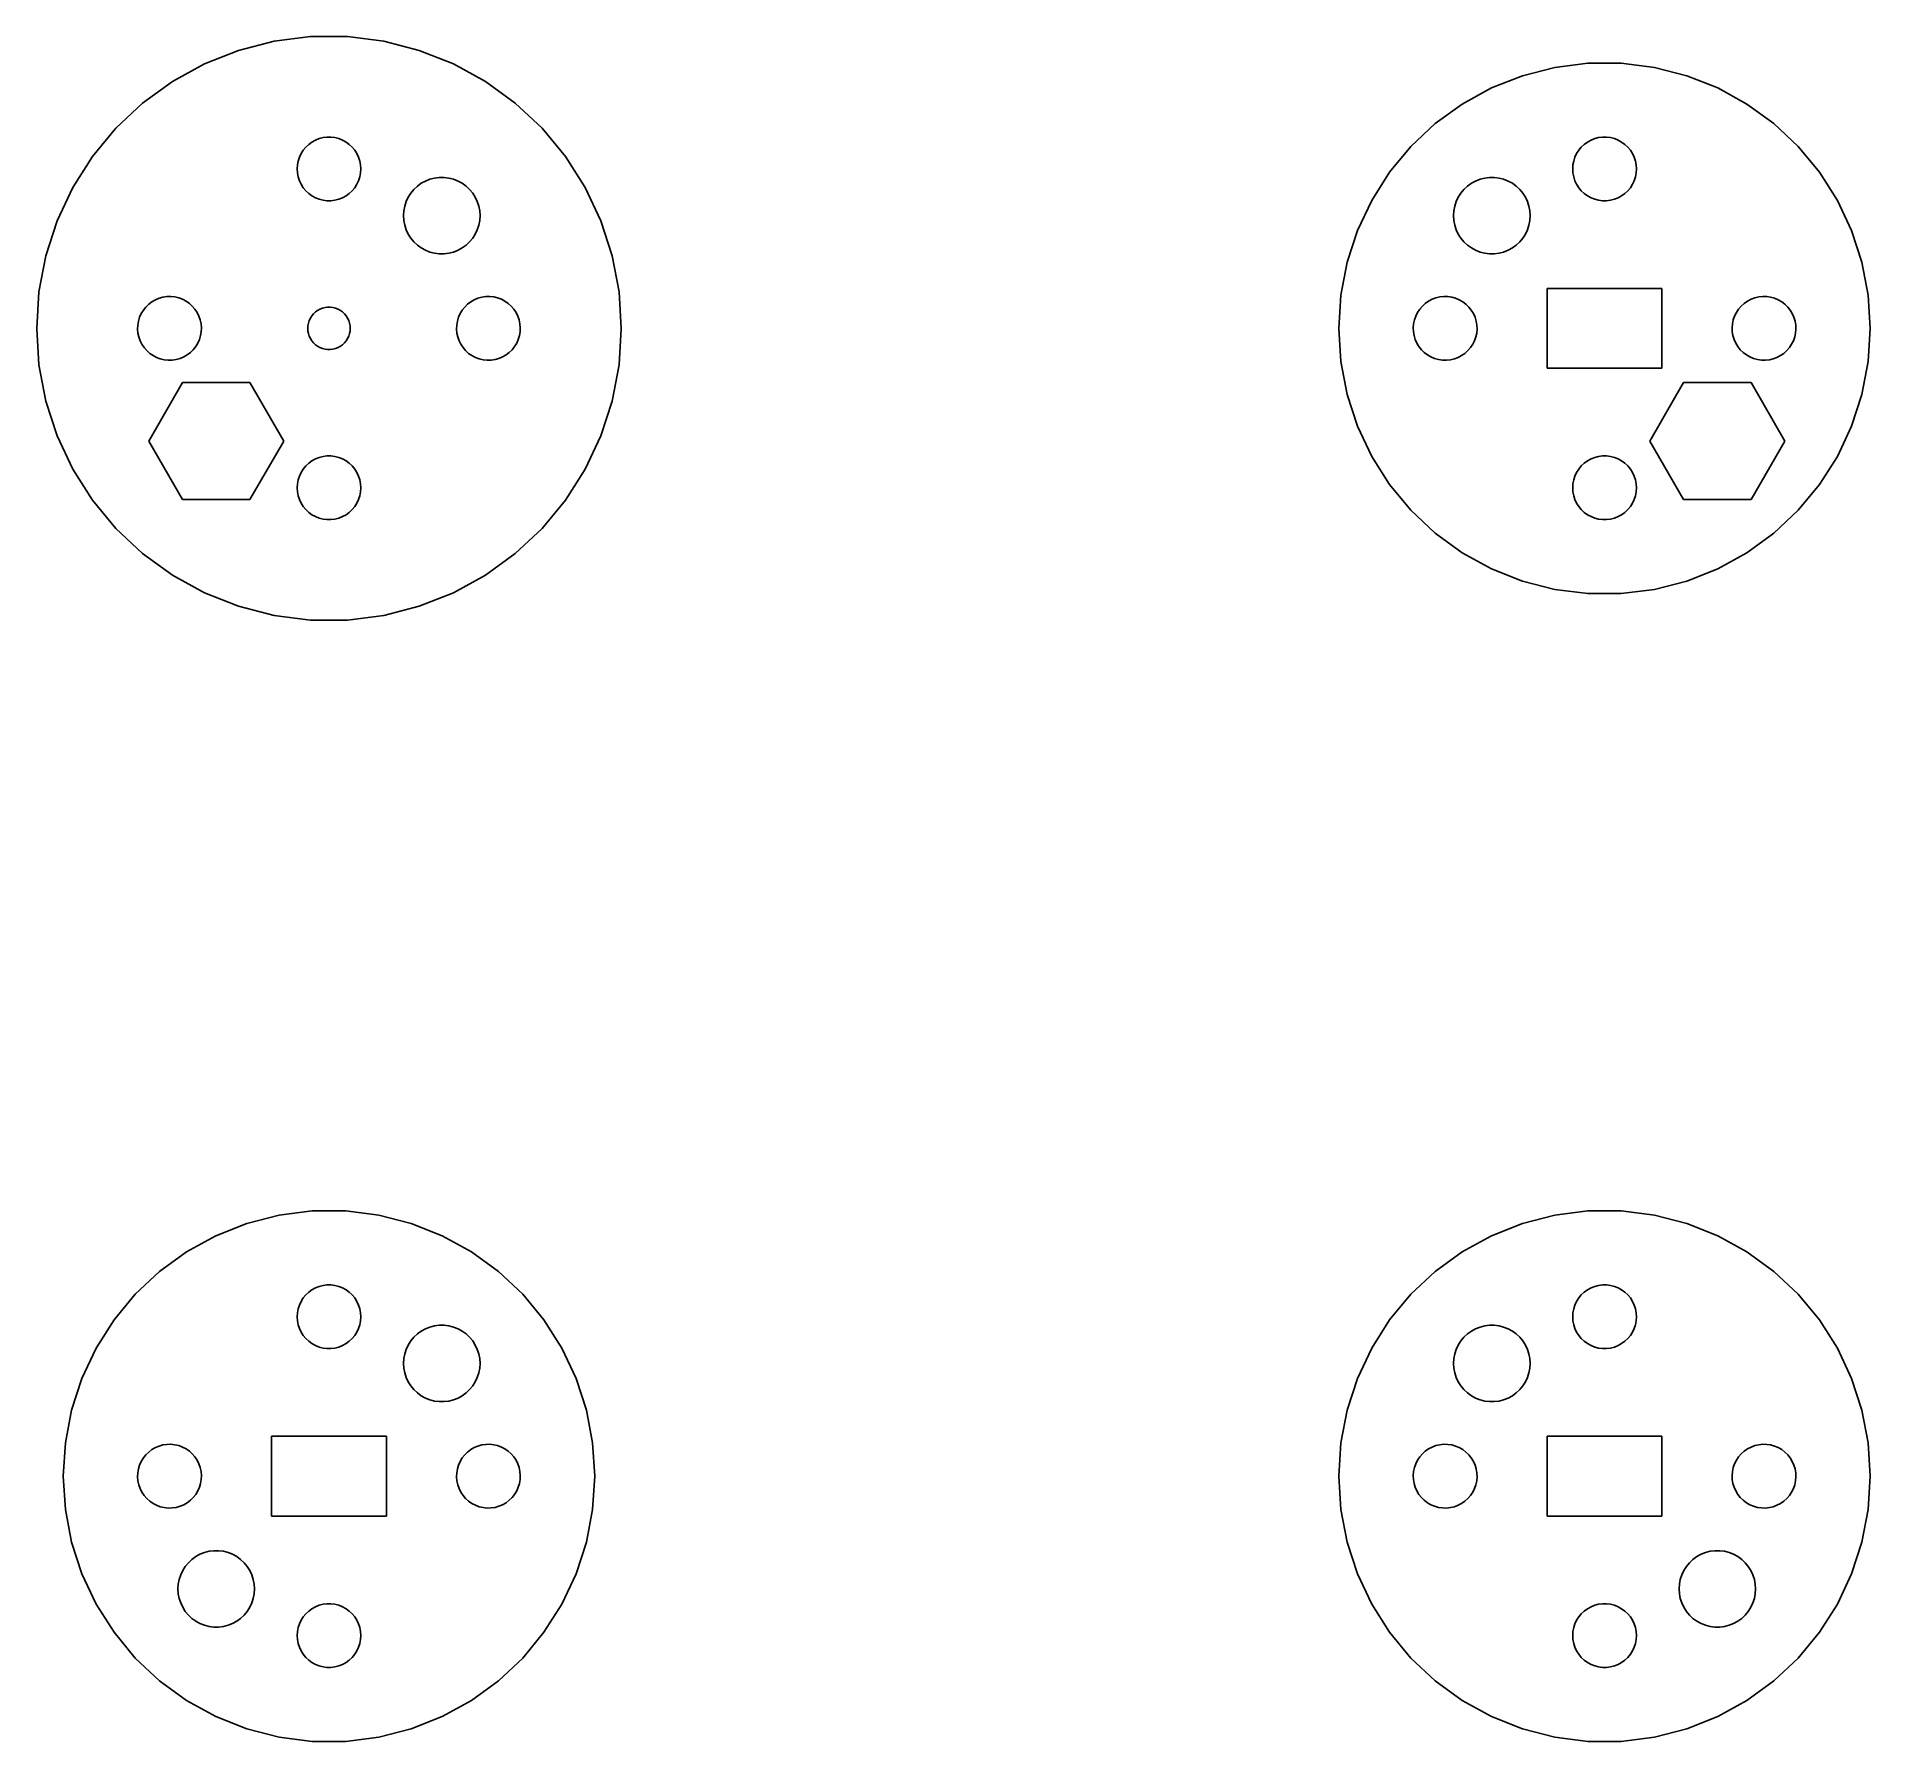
# Model space of a CAD drawing. Header units: metres. Extents: x -13.8 to 72.5, y 95.5 to 175.7.
import ezdxf

# ---------------------------------------------------------------- set-up
doc = ezdxf.new("R2010")
doc.units = ezdxf.units.M

msp = doc.modelspace()

# ---------------------------------------------------------------- linework, layer by layer
for p, q in [((-2.57649, 175.506), (-4.24898, 175.077)), ((-0.863358, 175.723), (-2.57649, 175.506)), ((0.863358, 175.723), (-0.863358, 175.723)), ((2.57649, 175.506), (0.863358, 175.723)), ((4.24898, 175.077), (2.57649, 175.506)), ((-5.85446, 174.441), (-7.36761, 173.609)), ((-4.24898, 175.077), (-5.85446, 174.441)), ((5.85446, 174.441), (4.24898, 175.077)), ((7.36761, 173.609), (5.85446, 174.441)), ((57.6577, 174.279), (56.1373, 173.888)), ((59.2151, 174.475), (57.6577, 174.279)), ((60.7849, 174.475), (59.2151, 174.475)), ((62.3423, 174.279), (60.7849, 174.475)), ((63.8627, 173.888), (62.3423, 174.279)), ((-7.36761, 173.609), (-8.76457, 172.595)), ((8.76457, 172.595), (7.36761, 173.609)), ((56.1373, 173.888), (54.6777, 173.31)), ((65.3222, 173.31), (63.8627, 173.888)), ((-8.76457, 172.595), (-10.0233, 171.413)), ((10.0233, 171.413), (8.76457, 172.595)), ((53.3022, 172.554), (52.0322, 171.631)), ((54.6777, 173.31), (53.3022, 172.554)), ((66.6978, 172.554), (65.3222, 173.31)), ((67.9678, 171.631), (66.6978, 172.554)), ((-10.0233, 171.413), (-11.124, 170.082)), ((-0.803726, 170.766), (-0.638657, 170.857)), ((-0.638657, 170.857), (-0.463516, 170.927)), ((-0.463516, 170.927), (-0.281067, 170.973)), ((-0.281067, 170.973), (-0.094177, 170.997)), ((-0.094177, 170.997), (0.094177, 170.997)), ((0.094177, 170.997), (0.281067, 170.973)), ((0.281067, 170.973), (0.463516, 170.927)), ((0.463516, 170.927), (0.638657, 170.857)), ((0.638657, 170.857), (0.803726, 170.766)), ((11.124, 170.082), (10.0233, 171.413)), ((52.0322, 171.631), (50.8879, 170.557)), ((59.1963, 170.766), (59.3613, 170.857)), ((59.3613, 170.857), (59.5365, 170.927)), ((59.5365, 170.927), (59.7189, 170.973)), ((59.7189, 170.973), (59.9058, 170.997)), ((59.9058, 170.997), (60.0942, 170.997)), ((60.0942, 170.997), (60.2811, 170.973)), ((60.2811, 170.973), (60.4635, 170.927)), ((60.4635, 170.927), (60.6387, 170.857)), ((60.6387, 170.857), (60.8037, 170.766)), ((69.1121, 170.557), (67.9678, 171.631)), ((-11.124, 170.082), (-12.0492, 168.624)), ((-1.45287, 169.873), (-1.39465, 170.052)), ((-1.39465, 170.052), (-1.31445, 170.223)), ((-1.31445, 170.223), (-1.21352, 170.382)), ((-1.21352, 170.382), (-1.09344, 170.527)), ((-1.09344, 170.527), (-0.956131, 170.656)), ((-0.956131, 170.656), (-0.803726, 170.766)), ((0.803726, 170.766), (0.956131, 170.656)), ((0.956131, 170.656), (1.09344, 170.527)), ((1.09344, 170.527), (1.21352, 170.382)), ((1.21352, 170.382), (1.31445, 170.223)), ((1.31445, 170.223), (1.39465, 170.052)), ((1.39465, 170.052), (1.45287, 169.873)), ((12.0492, 168.624), (11.124, 170.082)), ((50.8879, 170.557), (49.8873, 169.347)), ((58.5471, 169.873), (58.6053, 170.052)), ((58.6053, 170.052), (58.6855, 170.223)), ((58.6855, 170.223), (58.7865, 170.382)), ((58.7865, 170.382), (58.9065, 170.527)), ((58.9065, 170.527), (59.0439, 170.656)), ((59.0439, 170.656), (59.1963, 170.766)), ((60.8037, 170.766), (60.9561, 170.656)), ((60.9561, 170.656), (61.0934, 170.527)), ((61.0934, 170.527), (61.2135, 170.382)), ((61.2135, 170.382), (61.3145, 170.223)), ((61.3145, 170.223), (61.3947, 170.052)), ((61.3947, 170.052), (61.4529, 169.873)), ((70.1127, 169.347), (69.1121, 170.557)), ((-1.5, 169.5), (-1.48816, 169.688)), ((-1.48816, 169.312), (-1.5, 169.5)), ((-1.48816, 169.688), (-1.45287, 169.873)), ((-1.45287, 169.127), (-1.48816, 169.312)), ((-1.39465, 168.948), (-1.45287, 169.127)), ((1.45287, 169.127), (1.39465, 168.948)), ((1.45287, 169.873), (1.48816, 169.688)), ((1.48816, 169.312), (1.45287, 169.127)), ((1.48816, 169.688), (1.5, 169.5)), ((1.5, 169.5), (1.48816, 169.312)), ((4.74677, 169.015), (4.96571, 169.071)), ((4.96571, 169.071), (5.18997, 169.099)), ((5.18997, 169.099), (5.41602, 169.099)), ((5.41602, 169.099), (5.64027, 169.071)), ((5.64027, 169.071), (5.85922, 169.015)), ((49.8873, 169.347), (49.0462, 168.022)), ((54.1408, 169.015), (54.3597, 169.071)), ((54.3597, 169.071), (54.584, 169.099)), ((54.584, 169.099), (54.81, 169.099)), ((54.81, 169.099), (55.0343, 169.071)), ((55.0343, 169.071), (55.2532, 169.015)), ((58.5, 169.5), (58.5118, 169.688)), ((58.5118, 169.312), (58.5, 169.5)), ((58.5118, 169.688), (58.5471, 169.873)), ((58.5471, 169.127), (58.5118, 169.312)), ((58.6053, 168.948), (58.5471, 169.127)), ((61.4529, 169.127), (61.3947, 168.948)), ((61.4529, 169.873), (61.4882, 169.688)), ((61.4882, 169.312), (61.4529, 169.127)), ((61.4882, 169.688), (61.5, 169.5)), ((61.5, 169.5), (61.4882, 169.312)), ((70.9538, 168.022), (70.1127, 169.347)), ((-12.0492, 168.624), (-12.7844, 167.062)), ((-1.31445, 168.777), (-1.39465, 168.948)), ((-1.21352, 168.618), (-1.31445, 168.777)), ((-1.09344, 168.473), (-1.21352, 168.618)), ((-0.956131, 168.344), (-1.09344, 168.473)), ((-0.803726, 168.234), (-0.956131, 168.344)), ((-0.638657, 168.143), (-0.803726, 168.234)), ((0.803726, 168.234), (0.638657, 168.143)), ((0.956131, 168.344), (0.803726, 168.234)), ((1.09344, 168.473), (0.956131, 168.344)), ((1.21352, 168.618), (1.09344, 168.473)), ((1.31445, 168.777), (1.21352, 168.618)), ((1.39465, 168.948), (1.31445, 168.777)), ((3.72565, 168.17), (3.84676, 168.361)), ((3.84676, 168.361), (3.99084, 168.535)), ((3.99084, 168.535), (4.15562, 168.69)), ((4.15562, 168.69), (4.3385, 168.823)), ((4.3385, 168.823), (4.53659, 168.932)), ((4.53659, 168.932), (4.74677, 169.015)), ((5.85922, 169.015), (6.0694, 168.932)), ((6.0694, 168.932), (6.26749, 168.823)), ((6.26749, 168.823), (6.45035, 168.69)), ((6.45035, 168.69), (6.61514, 168.535)), ((6.61514, 168.535), (6.75922, 168.361)), ((6.75922, 168.361), (6.88034, 168.17)), ((12.7844, 167.062), (12.0492, 168.624)), ((53.1196, 168.17), (53.2408, 168.361)), ((53.2408, 168.361), (53.3849, 168.535)), ((53.3849, 168.535), (53.5496, 168.69)), ((53.5496, 168.69), (53.7325, 168.823)), ((53.7325, 168.823), (53.9306, 168.932)), ((53.9306, 168.932), (54.1408, 169.015)), ((55.2532, 169.015), (55.4634, 168.932)), ((55.4634, 168.932), (55.6615, 168.823)), ((55.6615, 168.823), (55.8444, 168.69)), ((55.8444, 168.69), (56.0091, 168.535)), ((56.0091, 168.535), (56.1532, 168.361)), ((56.1532, 168.361), (56.2744, 168.17)), ((58.6855, 168.777), (58.6053, 168.948)), ((58.7865, 168.618), (58.6855, 168.777)), ((58.9065, 168.473), (58.7865, 168.618)), ((59.0439, 168.344), (58.9065, 168.473)), ((59.1963, 168.234), (59.0439, 168.344)), ((59.3613, 168.143), (59.1963, 168.234)), ((60.8037, 168.234), (60.6387, 168.143)), ((60.9561, 168.344), (60.8037, 168.234)), ((61.0934, 168.473), (60.9561, 168.344)), ((61.2135, 168.618), (61.0934, 168.473)), ((61.3145, 168.777), (61.2135, 168.618)), ((61.3947, 168.948), (61.3145, 168.777)), ((-0.463516, 168.073), (-0.638657, 168.143)), ((-0.281067, 168.027), (-0.463516, 168.073)), ((-0.094177, 168.003), (-0.281067, 168.027)), ((0.094177, 168.003), (-0.094177, 168.003)), ((0.281067, 168.027), (0.094177, 168.003)), ((0.463516, 168.073), (0.281067, 168.027)), ((0.638657, 168.143), (0.463516, 168.073)), ((3.50299, 167.303), (3.51718, 167.529)), ((3.51718, 167.529), (3.55954, 167.751)), ((3.55954, 167.751), (3.62939, 167.966)), ((3.62939, 167.966), (3.72565, 168.17)), ((6.88034, 168.17), (6.97659, 167.966)), ((6.97659, 167.966), (7.04645, 167.751)), ((7.04645, 167.751), (7.08879, 167.529)), ((7.08879, 167.529), (7.103, 167.303)), ((49.0462, 168.022), (48.3778, 166.602)), ((52.897, 167.303), (52.9112, 167.529)), ((52.9112, 167.529), (52.9536, 167.751)), ((52.9536, 167.751), (53.0234, 167.966)), ((53.0234, 167.966), (53.1196, 168.17)), ((56.2744, 168.17), (56.3706, 167.966)), ((56.3706, 167.966), (56.4404, 167.751)), ((56.4404, 167.751), (56.4828, 167.529)), ((56.4828, 167.529), (56.497, 167.303)), ((59.5365, 168.073), (59.3613, 168.143)), ((59.7189, 168.027), (59.5365, 168.073)), ((59.9058, 168.003), (59.7189, 168.027)), ((60.0942, 168.003), (59.9058, 168.003)), ((60.2811, 168.027), (60.0942, 168.003)), ((60.4635, 168.073), (60.2811, 168.027)), ((60.6387, 168.143), (60.4635, 168.073)), ((71.6222, 166.602), (70.9538, 168.022)), ((-12.7844, 167.062), (-13.318, 165.419)), ((3.51718, 167.077), (3.50299, 167.303)), ((3.55954, 166.855), (3.51718, 167.077)), ((3.62939, 166.64), (3.55954, 166.855)), ((3.72565, 166.436), (3.62939, 166.64)), ((6.97659, 166.64), (6.88034, 166.436)), ((7.04645, 166.855), (6.97659, 166.64)), ((7.08879, 167.077), (7.04645, 166.855)), ((7.103, 167.303), (7.08879, 167.077)), ((13.318, 165.419), (12.7844, 167.062)), ((48.3778, 166.602), (47.8927, 165.109)), ((52.9112, 167.077), (52.897, 167.303)), ((52.9536, 166.855), (52.9112, 167.077)), ((53.0234, 166.64), (52.9536, 166.855)), ((53.1196, 166.436), (53.0234, 166.64)), ((56.3706, 166.64), (56.2744, 166.436)), ((56.4404, 166.855), (56.3706, 166.64)), ((56.4828, 167.077), (56.4404, 166.855)), ((56.497, 167.303), (56.4828, 167.077)), ((72.1073, 165.109), (71.6222, 166.602)), ((3.84676, 166.245), (3.72565, 166.436)), ((3.99084, 166.071), (3.84676, 166.245)), ((4.15562, 165.916), (3.99084, 166.071)), ((4.3385, 165.783), (4.15562, 165.916)), ((4.53659, 165.674), (4.3385, 165.783)), ((4.74677, 165.591), (4.53659, 165.674)), ((6.0694, 165.674), (5.85922, 165.591)), ((6.26749, 165.783), (6.0694, 165.674)), ((6.45035, 165.916), (6.26749, 165.783)), ((6.61514, 166.071), (6.45035, 165.916)), ((6.75922, 166.245), (6.61514, 166.071)), ((6.88034, 166.436), (6.75922, 166.245)), ((53.2408, 166.245), (53.1196, 166.436)), ((53.3849, 166.071), (53.2408, 166.245)), ((53.5496, 165.916), (53.3849, 166.071)), ((53.7325, 165.783), (53.5496, 165.916)), ((53.9306, 165.674), (53.7325, 165.783)), ((54.1408, 165.591), (53.9306, 165.674)), ((55.4634, 165.674), (55.2532, 165.591)), ((55.6615, 165.783), (55.4634, 165.674)), ((55.8444, 165.916), (55.6615, 165.783)), ((56.0091, 166.071), (55.8444, 165.916)), ((56.1532, 166.245), (56.0091, 166.071)), ((56.2744, 166.436), (56.1532, 166.245)), ((-13.318, 165.419), (-13.6416, 163.723)), ((4.96571, 165.535), (4.74677, 165.591)), ((5.18997, 165.507), (4.96571, 165.535)), ((5.41602, 165.507), (5.18997, 165.507)), ((5.64027, 165.535), (5.41602, 165.507)), ((5.85922, 165.591), (5.64027, 165.535)), ((13.6416, 163.723), (13.318, 165.419)), ((47.8927, 165.109), (47.5986, 163.567)), ((54.3597, 165.535), (54.1408, 165.591)), ((54.584, 165.507), (54.3597, 165.535)), ((54.81, 165.507), (54.584, 165.507)), ((55.0343, 165.535), (54.81, 165.507)), ((55.2532, 165.591), (55.0343, 165.535)), ((72.4014, 163.567), (72.1073, 165.109)), ((57.3, 160.125), (57.3, 163.875)), ((57.3, 163.875), (62.7, 163.875)), ((62.7, 163.875), (62.7, 160.125)), ((-13.6416, 163.723), (-13.75, 162)), ((-8.61472, 163.004), (-8.48012, 163.135)), ((-8.48012, 163.135), (-8.33008, 163.249)), ((-8.33008, 163.249), (-8.16695, 163.344)), ((-8.16695, 163.344), (-7.99329, 163.417)), ((-7.99329, 163.417), (-7.81186, 163.467)), ((-7.81186, 163.467), (-7.6255, 163.495)), ((-7.6255, 163.495), (-7.43718, 163.499)), ((-7.43718, 163.499), (-7.24983, 163.479)), ((-7.24983, 163.479), (-7.06645, 163.436)), ((-7.06645, 163.436), (-6.88989, 163.37)), ((-6.88989, 163.37), (-6.72295, 163.283)), ((-6.72295, 163.283), (-6.56827, 163.176)), ((-6.56827, 163.176), (-6.42828, 163.049)), ((-6.42828, 163.049), (-6.30519, 162.907)), ((6.38527, 163.004), (6.51987, 163.135)), ((6.51987, 163.135), (6.66991, 163.249)), ((6.66991, 163.249), (6.83304, 163.344)), ((6.83304, 163.344), (7.0067, 163.417)), ((7.0067, 163.417), (7.18813, 163.467)), ((7.18813, 163.467), (7.37448, 163.495)), ((7.37448, 163.495), (7.56281, 163.499)), ((7.56281, 163.499), (7.75015, 163.479)), ((7.75015, 163.479), (7.93353, 163.436)), ((7.93353, 163.436), (8.11009, 163.37)), ((8.11009, 163.37), (8.27704, 163.283)), ((8.27704, 163.283), (8.43172, 163.176)), ((8.43172, 163.176), (8.5717, 163.049)), ((8.5717, 163.049), (8.69479, 162.907)), ((13.75, 162), (13.6416, 163.723)), ((47.5986, 163.567), (47.5, 162)), ((51.3052, 162.907), (51.4283, 163.049)), ((51.4283, 163.049), (51.5683, 163.176)), ((51.5683, 163.176), (51.723, 163.283)), ((51.723, 163.283), (51.8899, 163.37)), ((51.8899, 163.37), (52.0665, 163.436)), ((52.0665, 163.436), (52.2498, 163.479)), ((52.2498, 163.479), (52.4372, 163.499)), ((52.4372, 163.499), (52.6255, 163.495)), ((52.6255, 163.495), (52.8119, 163.467)), ((52.8119, 163.467), (52.9933, 163.417)), ((52.9933, 163.417), (53.1669, 163.344)), ((53.1669, 163.344), (53.3301, 163.249)), ((53.3301, 163.249), (53.4801, 163.135)), ((53.4801, 163.135), (53.6147, 163.004)), ((66.3052, 162.907), (66.4283, 163.049)), ((66.4283, 163.049), (66.5683, 163.176)), ((66.5683, 163.176), (66.723, 163.283)), ((66.723, 163.283), (66.8899, 163.37)), ((66.8899, 163.37), (67.0665, 163.436)), ((67.0665, 163.436), (67.2498, 163.479)), ((67.2498, 163.479), (67.4372, 163.499)), ((67.4372, 163.499), (67.6255, 163.495)), ((67.6255, 163.495), (67.8119, 163.467)), ((67.8119, 163.467), (67.9933, 163.417)), ((67.9933, 163.417), (68.1669, 163.344)), ((68.1669, 163.344), (68.3301, 163.249)), ((68.3301, 163.249), (68.4801, 163.135)), ((68.4801, 163.135), (68.6147, 163.004)), ((72.5, 162), (72.4014, 163.567)), ((-8.99966, 161.969), (-8.99178, 162.157)), ((-8.99178, 162.157), (-8.96036, 162.343)), ((-8.96036, 162.343), (-8.90591, 162.523)), ((-8.90591, 162.523), (-8.8293, 162.695)), ((-8.8293, 162.695), (-8.73172, 162.856)), ((-8.73172, 162.856), (-8.61472, 163.004)), ((-6.30519, 162.907), (-6.20096, 162.75)), ((-6.20096, 162.75), (-6.1172, 162.581)), ((-6.1172, 162.581), (-6.05525, 162.403)), ((-6.05525, 162.403), (-6.01608, 162.219)), ((-6.01608, 162.219), (-6.00032, 162.031)), ((-0.992111, 162.125), (-0.968582, 162.249)), ((-0.968582, 162.249), (-0.929764, 162.368)), ((-0.929764, 162.368), (-0.876297, 162.482)), ((-0.876297, 162.482), (-0.809006, 162.588)), ((-0.809006, 162.588), (-0.728958, 162.685)), ((-0.728958, 162.685), (-0.637421, 162.771)), ((-0.637421, 162.771), (-0.535812, 162.844)), ((-0.535812, 162.844), (-0.425766, 162.905)), ((-0.425766, 162.905), (-0.309006, 162.951)), ((-0.309006, 162.951), (-0.187378, 162.982)), ((-0.187378, 162.982), (-0.06279, 162.998)), ((-0.06279, 162.998), (0.06279, 162.998)), ((0.06279, 162.998), (0.187378, 162.982)), ((0.187378, 162.982), (0.309006, 162.951)), ((0.309006, 162.951), (0.425766, 162.905)), ((0.425766, 162.905), (0.535812, 162.844)), ((0.535812, 162.844), (0.637421, 162.771)), ((0.637421, 162.771), (0.728958, 162.685)), ((0.728958, 162.685), (0.809006, 162.588)), ((0.809006, 162.588), (0.876297, 162.482)), ((0.876297, 162.482), (0.929764, 162.368)), ((0.929764, 162.368), (0.968582, 162.249)), ((0.968582, 162.249), (0.992111, 162.125)), ((6.00032, 161.969), (6.00821, 162.157)), ((6.00821, 162.157), (6.03963, 162.343)), ((6.03963, 162.343), (6.09407, 162.523)), ((6.09407, 162.523), (6.17068, 162.695)), ((6.17068, 162.695), (6.26826, 162.856)), ((6.26826, 162.856), (6.38527, 163.004)), ((8.69479, 162.907), (8.79903, 162.75)), ((8.79903, 162.75), (8.88278, 162.581)), ((8.88278, 162.581), (8.94473, 162.403)), ((8.94473, 162.403), (8.9839, 162.219)), ((8.9839, 162.219), (8.99966, 162.031)), ((51.0003, 162.031), (51.0161, 162.219)), ((51.0161, 162.219), (51.0553, 162.403)), ((51.0553, 162.403), (51.1172, 162.581)), ((51.1172, 162.581), (51.201, 162.75)), ((51.201, 162.75), (51.3052, 162.907)), ((53.6147, 163.004), (53.7317, 162.856)), ((53.7317, 162.856), (53.8293, 162.695)), ((53.8293, 162.695), (53.9059, 162.523)), ((53.9059, 162.523), (53.9604, 162.343)), ((53.9604, 162.343), (53.9918, 162.157)), ((53.9918, 162.157), (53.9997, 161.969)), ((66.0003, 162.031), (66.0161, 162.219)), ((66.0161, 162.219), (66.0553, 162.403)), ((66.0553, 162.403), (66.1172, 162.581)), ((66.1172, 162.581), (66.201, 162.75)), ((66.201, 162.75), (66.3052, 162.907)), ((68.6147, 163.004), (68.7317, 162.856)), ((68.7317, 162.856), (68.8293, 162.695)), ((68.8293, 162.695), (68.9059, 162.523)), ((68.9059, 162.523), (68.9604, 162.343)), ((68.9604, 162.343), (68.9918, 162.157)), ((68.9918, 162.157), (68.9997, 161.969)), ((-13.75, 162), (-13.6416, 160.277)), ((-8.9839, 161.781), (-8.99966, 161.969)), ((-8.94473, 161.597), (-8.9839, 161.781)), ((-8.88278, 161.419), (-8.94473, 161.597)), ((-8.79903, 161.25), (-8.88278, 161.419)), ((-6.17068, 161.305), (-6.26826, 161.144)), ((-6.09407, 161.477), (-6.17068, 161.305)), ((-6.03963, 161.657), (-6.09407, 161.477)), ((-6.00821, 161.843), (-6.03963, 161.657)), ((-6.00032, 162.031), (-6.00821, 161.843)), ((-1, 162), (-0.992111, 162.125)), ((-0.992111, 161.875), (-1, 162)), ((-0.968582, 161.751), (-0.992111, 161.875)), ((-0.929764, 161.632), (-0.968582, 161.751)), ((-0.876297, 161.518), (-0.929764, 161.632)), ((-0.809006, 161.412), (-0.876297, 161.518)), ((-0.728958, 161.315), (-0.809006, 161.412)), ((-0.637421, 161.229), (-0.728958, 161.315)), ((0.728958, 161.315), (0.637421, 161.229)), ((0.809006, 161.412), (0.728958, 161.315)), ((0.876297, 161.518), (0.809006, 161.412)), ((0.929764, 161.632), (0.876297, 161.518)), ((0.968582, 161.751), (0.929764, 161.632)), ((0.992111, 161.875), (0.968582, 161.751)), ((0.992111, 162.125), (1, 162)), ((1, 162), (0.992111, 161.875)), ((6.01608, 161.781), (6.00032, 161.969)), ((6.05525, 161.597), (6.01608, 161.781)), ((6.1172, 161.419), (6.05525, 161.597)), ((6.20096, 161.25), (6.1172, 161.419)), ((8.8293, 161.305), (8.73172, 161.144)), ((8.90591, 161.477), (8.8293, 161.305)), ((8.96036, 161.657), (8.90591, 161.477)), ((8.99178, 161.843), (8.96036, 161.657)), ((8.99966, 162.031), (8.99178, 161.843)), ((13.6416, 160.277), (13.75, 162)), ((47.5, 162), (47.5986, 160.433)), ((51.0082, 161.843), (51.0003, 162.031)), ((51.0396, 161.657), (51.0082, 161.843)), ((51.0941, 161.477), (51.0396, 161.657)), ((51.1707, 161.305), (51.0941, 161.477)), ((51.2683, 161.144), (51.1707, 161.305)), ((53.8828, 161.419), (53.799, 161.25)), ((53.9447, 161.597), (53.8828, 161.419)), ((53.9839, 161.781), (53.9447, 161.597)), ((53.9997, 161.969), (53.9839, 161.781)), ((66.0082, 161.843), (66.0003, 162.031)), ((66.0396, 161.657), (66.0082, 161.843)), ((66.0941, 161.477), (66.0396, 161.657)), ((66.1707, 161.305), (66.0941, 161.477)), ((66.2683, 161.144), (66.1707, 161.305)), ((68.8828, 161.419), (68.799, 161.25)), ((68.9447, 161.597), (68.8828, 161.419)), ((68.9839, 161.781), (68.9447, 161.597)), ((68.9997, 161.969), (68.9839, 161.781)), ((72.4014, 160.433), (72.5, 162)), ((-8.69479, 161.093), (-8.79903, 161.25)), ((-8.5717, 160.951), (-8.69479, 161.093)), ((-8.43172, 160.824), (-8.5717, 160.951)), ((-8.27704, 160.717), (-8.43172, 160.824)), ((-8.11009, 160.63), (-8.27704, 160.717)), ((-7.93353, 160.564), (-8.11009, 160.63)), ((-7.75015, 160.521), (-7.93353, 160.564)), ((-7.56281, 160.501), (-7.75015, 160.521)), ((-7.37448, 160.505), (-7.56281, 160.501)), ((-7.18813, 160.533), (-7.37448, 160.505)), ((-7.0067, 160.583), (-7.18813, 160.533)), ((-6.83304, 160.656), (-7.0067, 160.583)), ((-6.66991, 160.751), (-6.83304, 160.656)), ((-6.51987, 160.865), (-6.66991, 160.751)), ((-6.38527, 160.996), (-6.51987, 160.865)), ((-6.26826, 161.144), (-6.38527, 160.996)), ((-0.535812, 161.156), (-0.637421, 161.229)), ((-0.425766, 161.095), (-0.535812, 161.156)), ((-0.309006, 161.049), (-0.425766, 161.095)), ((-0.187378, 161.018), (-0.309006, 161.049)), ((-0.06279, 161.002), (-0.187378, 161.018)), ((0.06279, 161.002), (-0.06279, 161.002)), ((0.187378, 161.018), (0.06279, 161.002)), ((0.309006, 161.049), (0.187378, 161.018)), ((0.425766, 161.095), (0.309006, 161.049)), ((0.535812, 161.156), (0.425766, 161.095)), ((0.637421, 161.229), (0.535812, 161.156)), ((6.30519, 161.093), (6.20096, 161.25)), ((6.42828, 160.951), (6.30519, 161.093)), ((6.56827, 160.824), (6.42828, 160.951)), ((6.72295, 160.717), (6.56827, 160.824)), ((6.88989, 160.63), (6.72295, 160.717)), ((7.06645, 160.564), (6.88989, 160.63)), ((7.24983, 160.521), (7.06645, 160.564)), ((7.43718, 160.501), (7.24983, 160.521)), ((7.6255, 160.505), (7.43718, 160.501)), ((7.81186, 160.533), (7.6255, 160.505)), ((7.99329, 160.583), (7.81186, 160.533)), ((8.16695, 160.656), (7.99329, 160.583)), ((8.33008, 160.751), (8.16695, 160.656)), ((8.48012, 160.865), (8.33008, 160.751)), ((8.61472, 160.996), (8.48012, 160.865)), ((8.73172, 161.144), (8.61472, 160.996)), ((47.5986, 160.433), (47.8927, 158.891)), ((51.3853, 160.996), (51.2683, 161.144)), ((51.5199, 160.865), (51.3853, 160.996)), ((51.6699, 160.751), (51.5199, 160.865)), ((51.833, 160.656), (51.6699, 160.751)), ((52.0067, 160.583), (51.833, 160.656)), ((52.1881, 160.533), (52.0067, 160.583)), ((52.3745, 160.505), (52.1881, 160.533)), ((52.5628, 160.501), (52.3745, 160.505)), ((52.7502, 160.521), (52.5628, 160.501)), ((52.9335, 160.564), (52.7502, 160.521)), ((53.1101, 160.63), (52.9335, 160.564)), ((53.277, 160.717), (53.1101, 160.63)), ((53.4317, 160.824), (53.277, 160.717)), ((53.5717, 160.951), (53.4317, 160.824)), ((53.6948, 161.093), (53.5717, 160.951)), ((53.799, 161.25), (53.6948, 161.093)), ((66.3853, 160.996), (66.2683, 161.144)), ((66.5199, 160.865), (66.3853, 160.996)), ((66.6699, 160.751), (66.5199, 160.865)), ((66.833, 160.656), (66.6699, 160.751)), ((67.0067, 160.583), (66.833, 160.656)), ((67.1881, 160.533), (67.0067, 160.583)), ((67.3745, 160.505), (67.1881, 160.533)), ((67.5628, 160.501), (67.3745, 160.505)), ((67.7502, 160.521), (67.5628, 160.501)), ((67.9335, 160.564), (67.7502, 160.521)), ((68.1101, 160.63), (67.9335, 160.564)), ((68.277, 160.717), (68.1101, 160.63)), ((68.4317, 160.824), (68.277, 160.717)), ((68.5717, 160.951), (68.4317, 160.824)), ((68.6948, 161.093), (68.5717, 160.951)), ((68.799, 161.25), (68.6948, 161.093)), ((72.1073, 158.891), (72.4014, 160.433)), ((-13.6416, 160.277), (-13.318, 158.581)), ((13.318, 158.581), (13.6416, 160.277)), ((62.7, 160.125), (57.3, 160.125)), ((-8.47649, 156.697), (-6.88974, 159.445)), ((-6.88974, 159.445), (-3.71625, 159.445)), ((-3.71625, 159.445), (-2.1295, 156.697)), ((47.8927, 158.891), (48.3778, 157.398)), ((62.1295, 156.697), (63.7162, 159.445)), ((63.7162, 159.445), (66.8897, 159.445)), ((66.8897, 159.445), (68.4765, 156.697)), ((71.6222, 157.398), (72.1073, 158.891)), ((-13.318, 158.581), (-12.7844, 156.938)), ((12.7844, 156.938), (13.318, 158.581)), ((48.3778, 157.398), (49.0462, 155.978)), ((70.9538, 155.978), (71.6222, 157.398)), ((-12.7844, 156.938), (-12.0492, 155.376)), ((-6.88974, 153.949), (-8.47649, 156.697)), ((-2.1295, 156.697), (-3.71625, 153.949)), ((12.0492, 155.376), (12.7844, 156.938)), ((63.7162, 153.949), (62.1295, 156.697)), ((68.4765, 156.697), (66.8897, 153.949)), ((-12.0492, 155.376), (-11.124, 153.918)), ((-1.31445, 155.223), (-1.21352, 155.382)), ((-1.21352, 155.382), (-1.09344, 155.527)), ((-1.09344, 155.527), (-0.956131, 155.656)), ((-0.956131, 155.656), (-0.803726, 155.766)), ((-0.803726, 155.766), (-0.638657, 155.857)), ((-0.638657, 155.857), (-0.463516, 155.927)), ((-0.463516, 155.927), (-0.281067, 155.973)), ((-0.281067, 155.973), (-0.094177, 155.997)), ((-0.094177, 155.997), (0.094177, 155.997)), ((0.094177, 155.997), (0.281067, 155.973)), ((0.281067, 155.973), (0.463516, 155.927)), ((0.463516, 155.927), (0.638657, 155.857)), ((0.638657, 155.857), (0.803726, 155.766)), ((0.803726, 155.766), (0.956131, 155.656)), ((0.956131, 155.656), (1.09344, 155.527)), ((1.09344, 155.527), (1.21352, 155.382)), ((1.21352, 155.382), (1.31445, 155.223)), ((11.124, 153.918), (12.0492, 155.376)), ((49.0462, 155.978), (49.8873, 154.653)), ((58.6855, 155.223), (58.7865, 155.382)), ((58.7865, 155.382), (58.9065, 155.527)), ((58.9065, 155.527), (59.0439, 155.656)), ((59.0439, 155.656), (59.1963, 155.766)), ((59.1963, 155.766), (59.3613, 155.857)), ((59.3613, 155.857), (59.5365, 155.927)), ((59.5365, 155.927), (59.7189, 155.973)), ((59.7189, 155.973), (59.9058, 155.997)), ((59.9058, 155.997), (60.0942, 155.997)), ((60.0942, 155.997), (60.2811, 155.973)), ((60.2811, 155.973), (60.4635, 155.927)), ((60.4635, 155.927), (60.6387, 155.857)), ((60.6387, 155.857), (60.8037, 155.766)), ((60.8037, 155.766), (60.9561, 155.656)), ((60.9561, 155.656), (61.0934, 155.527)), ((61.0934, 155.527), (61.2135, 155.382)), ((61.2135, 155.382), (61.3145, 155.223)), ((70.1127, 154.653), (70.9538, 155.978)), ((-1.5, 154.5), (-1.48816, 154.688)), ((-1.48816, 154.312), (-1.5, 154.5)), ((-1.48816, 154.688), (-1.45287, 154.873)), ((-1.45287, 154.873), (-1.39465, 155.052)), ((-1.39465, 155.052), (-1.31445, 155.223)), ((1.31445, 155.223), (1.39465, 155.052)), ((1.39465, 155.052), (1.45287, 154.873)), ((1.45287, 154.873), (1.48816, 154.688)), ((1.48816, 154.688), (1.5, 154.5)), ((1.5, 154.5), (1.48816, 154.312)), ((49.8873, 154.653), (50.8879, 153.443)), ((58.5, 154.5), (58.5118, 154.688)), ((58.5118, 154.312), (58.5, 154.5)), ((58.5118, 154.688), (58.5471, 154.873)), ((58.5471, 154.873), (58.6053, 155.052)), ((58.6053, 155.052), (58.6855, 155.223)), ((61.3145, 155.223), (61.3947, 155.052)), ((61.3947, 155.052), (61.4529, 154.873)), ((61.4529, 154.873), (61.4882, 154.688)), ((61.4882, 154.688), (61.5, 154.5)), ((61.5, 154.5), (61.4882, 154.312)), ((69.1121, 153.443), (70.1127, 154.653)), ((-11.124, 153.918), (-10.0233, 152.587)), ((-3.71625, 153.949), (-6.88974, 153.949)), ((-1.45287, 154.127), (-1.48816, 154.312)), ((-1.39465, 153.948), (-1.45287, 154.127)), ((-1.31445, 153.777), (-1.39465, 153.948)), ((-1.21352, 153.618), (-1.31445, 153.777)), ((-1.09344, 153.473), (-1.21352, 153.618)), ((1.21352, 153.618), (1.09344, 153.473)), ((1.31445, 153.777), (1.21352, 153.618)), ((1.39465, 153.948), (1.31445, 153.777)), ((1.45287, 154.127), (1.39465, 153.948)), ((1.48816, 154.312), (1.45287, 154.127)), ((10.0233, 152.587), (11.124, 153.918)), ((58.5471, 154.127), (58.5118, 154.312)), ((58.6053, 153.948), (58.5471, 154.127)), ((58.6855, 153.777), (58.6053, 153.948)), ((58.7865, 153.618), (58.6855, 153.777)), ((58.9065, 153.473), (58.7865, 153.618)), ((61.2135, 153.618), (61.0934, 153.473)), ((61.3145, 153.777), (61.2135, 153.618)), ((61.3947, 153.948), (61.3145, 153.777)), ((61.4529, 154.127), (61.3947, 153.948)), ((61.4882, 154.312), (61.4529, 154.127)), ((66.8897, 153.949), (63.7162, 153.949)), ((-0.956131, 153.344), (-1.09344, 153.473)), ((-0.803726, 153.234), (-0.956131, 153.344)), ((-0.638657, 153.143), (-0.803726, 153.234)), ((-0.463516, 153.073), (-0.638657, 153.143)), ((-0.281067, 153.027), (-0.463516, 153.073)), ((-0.094177, 153.003), (-0.281067, 153.027)), ((0.094177, 153.003), (-0.094177, 153.003)), ((0.281067, 153.027), (0.094177, 153.003)), ((0.463516, 153.073), (0.281067, 153.027)), ((0.638657, 153.143), (0.463516, 153.073)), ((0.803726, 153.234), (0.638657, 153.143)), ((0.956131, 153.344), (0.803726, 153.234)), ((1.09344, 153.473), (0.956131, 153.344)), ((50.8879, 153.443), (52.0322, 152.369)), ((59.0439, 153.344), (58.9065, 153.473)), ((59.1963, 153.234), (59.0439, 153.344)), ((59.3613, 153.143), (59.1963, 153.234)), ((59.5365, 153.073), (59.3613, 153.143)), ((59.7189, 153.027), (59.5365, 153.073)), ((59.9058, 153.003), (59.7189, 153.027)), ((60.0942, 153.003), (59.9058, 153.003)), ((60.2811, 153.027), (60.0942, 153.003)), ((60.4635, 153.073), (60.2811, 153.027)), ((60.6387, 153.143), (60.4635, 153.073)), ((60.8037, 153.234), (60.6387, 153.143)), ((60.9561, 153.344), (60.8037, 153.234)), ((61.0934, 153.473), (60.9561, 153.344)), ((67.9678, 152.369), (69.1121, 153.443)), ((-10.0233, 152.587), (-8.76457, 151.405)), ((8.76457, 151.405), (10.0233, 152.587)), ((52.0322, 152.369), (53.3022, 151.446)), ((66.6978, 151.446), (67.9678, 152.369)), ((-8.76457, 151.405), (-7.36761, 150.391)), ((7.36761, 150.391), (8.76457, 151.405)), ((53.3022, 151.446), (54.6777, 150.69)), ((65.3222, 150.69), (66.6978, 151.446)), ((-7.36761, 150.391), (-5.85446, 149.559)), ((5.85446, 149.559), (7.36761, 150.391)), ((54.6777, 150.69), (56.1373, 150.112)), ((56.1373, 150.112), (57.6577, 149.721)), ((62.3423, 149.721), (63.8627, 150.112)), ((63.8627, 150.112), (65.3222, 150.69)), ((-5.85446, 149.559), (-4.24898, 148.923)), ((4.24898, 148.923), (5.85446, 149.559)), ((57.6577, 149.721), (59.2151, 149.525)), ((59.2151, 149.525), (60.7849, 149.525)), ((60.7849, 149.525), (62.3423, 149.721)), ((-4.24898, 148.923), (-2.57649, 148.494)), ((-2.57649, 148.494), (-0.863358, 148.277)), ((0.863358, 148.277), (2.57649, 148.494)), ((2.57649, 148.494), (4.24898, 148.923)), ((-0.863358, 148.277), (0.863358, 148.277)), ((-3.8627, 119.888), (-5.32224, 119.31)), ((-2.34225, 120.279), (-3.8627, 119.888)), ((-0.784866, 120.475), (-2.34225, 120.279)), ((0.784866, 120.475), (-0.784866, 120.475)), ((2.34225, 120.279), (0.784866, 120.475)), ((3.8627, 119.888), (2.34225, 120.279)), ((5.32224, 119.31), (3.8627, 119.888)), ((56.1373, 119.888), (54.6777, 119.31)), ((57.6577, 120.279), (56.1373, 119.888)), ((59.2151, 120.475), (57.6577, 120.279)), ((60.7849, 120.475), (59.2151, 120.475)), ((62.3423, 120.279), (60.7849, 120.475)), ((63.8627, 119.888), (62.3423, 120.279)), ((65.3222, 119.31), (63.8627, 119.888)), ((-5.32224, 119.31), (-6.69783, 118.554)), ((6.69783, 118.554), (5.32224, 119.31)), ((54.6777, 119.31), (53.3022, 118.554)), ((66.6978, 118.554), (65.3222, 119.31)), ((-6.69783, 118.554), (-7.96779, 117.631)), ((7.96779, 117.631), (6.69783, 118.554)), ((53.3022, 118.554), (52.0322, 117.631)), ((67.9678, 117.631), (66.6978, 118.554)), ((-7.96779, 117.631), (-9.11211, 116.557)), ((9.11211, 116.557), (7.96779, 117.631)), ((52.0322, 117.631), (50.8879, 116.557)), ((69.1121, 116.557), (67.9678, 117.631)), ((-9.11211, 116.557), (-10.1127, 115.347)), ((-1.21352, 116.382), (-1.09344, 116.527)), ((-1.09344, 116.527), (-0.956131, 116.656)), ((-0.956131, 116.656), (-0.803726, 116.766)), ((-0.803726, 116.766), (-0.638657, 116.857)), ((-0.638657, 116.857), (-0.463516, 116.927)), ((-0.463516, 116.927), (-0.281067, 116.973)), ((-0.281067, 116.973), (-0.094177, 116.997)), ((-0.094177, 116.997), (0.094177, 116.997)), ((0.094177, 116.997), (0.281067, 116.973)), ((0.281067, 116.973), (0.463516, 116.927)), ((0.463516, 116.927), (0.638657, 116.857)), ((0.638657, 116.857), (0.803726, 116.766)), ((0.803726, 116.766), (0.956131, 116.656)), ((0.956131, 116.656), (1.09344, 116.527)), ((1.09344, 116.527), (1.21352, 116.382)), ((10.1127, 115.347), (9.11211, 116.557)), ((50.8879, 116.557), (49.8873, 115.347)), ((58.7865, 116.382), (58.9065, 116.527)), ((58.9065, 116.527), (59.0439, 116.656)), ((59.0439, 116.656), (59.1963, 116.766)), ((59.1963, 116.766), (59.3613, 116.857)), ((59.3613, 116.857), (59.5365, 116.927)), ((59.5365, 116.927), (59.7189, 116.973)), ((59.7189, 116.973), (59.9058, 116.997)), ((59.9058, 116.997), (60.0942, 116.997)), ((60.0942, 116.997), (60.2811, 116.973)), ((60.2811, 116.973), (60.4635, 116.927)), ((60.4635, 116.927), (60.6387, 116.857)), ((60.6387, 116.857), (60.8037, 116.766)), ((60.8037, 116.766), (60.9561, 116.656)), ((60.9561, 116.656), (61.0934, 116.527)), ((61.0934, 116.527), (61.2135, 116.382)), ((70.1127, 115.347), (69.1121, 116.557)), ((-1.5, 115.5), (-1.48816, 115.688)), ((-1.48816, 115.688), (-1.45287, 115.873)), ((-1.45287, 115.873), (-1.39465, 116.052)), ((-1.39465, 116.052), (-1.31445, 116.223)), ((-1.31445, 116.223), (-1.21352, 116.382)), ((1.21352, 116.382), (1.31445, 116.223)), ((1.31445, 116.223), (1.39465, 116.052)), ((1.39465, 116.052), (1.45287, 115.873)), ((1.45287, 115.873), (1.48816, 115.688)), ((1.48816, 115.688), (1.5, 115.5)), ((58.5, 115.5), (58.5118, 115.688)), ((58.5118, 115.688), (58.5471, 115.873)), ((58.5471, 115.873), (58.6053, 116.052)), ((58.6053, 116.052), (58.6855, 116.223)), ((58.6855, 116.223), (58.7865, 116.382)), ((61.2135, 116.382), (61.3145, 116.223)), ((61.3145, 116.223), (61.3947, 116.052)), ((61.3947, 116.052), (61.4529, 115.873)), ((61.4529, 115.873), (61.4882, 115.688)), ((61.4882, 115.688), (61.5, 115.5)), ((-10.1127, 115.347), (-10.9538, 114.022)), ((-1.48816, 115.312), (-1.5, 115.5)), ((-1.45287, 115.127), (-1.48816, 115.312)), ((-1.39465, 114.948), (-1.45287, 115.127)), ((-1.31445, 114.777), (-1.39465, 114.948)), ((-1.21352, 114.618), (-1.31445, 114.777)), ((1.31445, 114.777), (1.21352, 114.618)), ((1.39465, 114.948), (1.31445, 114.777)), ((1.45287, 115.127), (1.39465, 114.948)), ((1.48816, 115.312), (1.45287, 115.127)), ((1.5, 115.5), (1.48816, 115.312)), ((4.15562, 114.69), (4.3385, 114.823)), ((4.3385, 114.823), (4.53659, 114.932)), ((4.53659, 114.932), (4.74677, 115.015)), ((4.74677, 115.015), (4.96571, 115.071)), ((4.96571, 115.071), (5.18997, 115.099)), ((5.18997, 115.099), (5.41602, 115.099)), ((5.41602, 115.099), (5.64027, 115.071)), ((5.64027, 115.071), (5.85922, 115.015)), ((5.85922, 115.015), (6.0694, 114.932)), ((6.0694, 114.932), (6.26749, 114.823)), ((6.26749, 114.823), (6.45035, 114.69)), ((10.9538, 114.022), (10.1127, 115.347)), ((49.8873, 115.347), (49.0462, 114.022)), ((53.5496, 114.69), (53.7325, 114.823)), ((53.7325, 114.823), (53.9306, 114.932)), ((53.9306, 114.932), (54.1408, 115.015)), ((54.1408, 115.015), (54.3597, 115.071)), ((54.3597, 115.071), (54.584, 115.099)), ((54.584, 115.099), (54.81, 115.099)), ((54.81, 115.099), (55.0343, 115.071)), ((55.0343, 115.071), (55.2532, 115.015)), ((55.2532, 115.015), (55.4634, 114.932)), ((55.4634, 114.932), (55.6615, 114.823)), ((55.6615, 114.823), (55.8444, 114.69)), ((58.5118, 115.312), (58.5, 115.5)), ((58.5471, 115.127), (58.5118, 115.312)), ((58.6053, 114.948), (58.5471, 115.127)), ((58.6855, 114.777), (58.6053, 114.948)), ((58.7865, 114.618), (58.6855, 114.777)), ((61.3145, 114.777), (61.2135, 114.618)), ((61.3947, 114.948), (61.3145, 114.777)), ((61.4529, 115.127), (61.3947, 114.948)), ((61.4882, 115.312), (61.4529, 115.127)), ((61.5, 115.5), (61.4882, 115.312)), ((70.9538, 114.022), (70.1127, 115.347)), ((-10.9538, 114.022), (-11.6222, 112.602)), ((-1.09344, 114.473), (-1.21352, 114.618)), ((-0.956131, 114.344), (-1.09344, 114.473)), ((-0.803726, 114.234), (-0.956131, 114.344)), ((-0.638657, 114.143), (-0.803726, 114.234)), ((-0.463516, 114.073), (-0.638657, 114.143)), ((-0.281067, 114.027), (-0.463516, 114.073)), ((-0.094177, 114.003), (-0.281067, 114.027)), ((0.094177, 114.003), (-0.094177, 114.003)), ((0.281067, 114.027), (0.094177, 114.003)), ((0.463516, 114.073), (0.281067, 114.027)), ((0.638657, 114.143), (0.463516, 114.073)), ((0.803726, 114.234), (0.638657, 114.143)), ((0.956131, 114.344), (0.803726, 114.234)), ((1.09344, 114.473), (0.956131, 114.344)), ((1.21352, 114.618), (1.09344, 114.473)), ((3.55954, 113.751), (3.62939, 113.966)), ((3.62939, 113.966), (3.72565, 114.17)), ((3.72565, 114.17), (3.84676, 114.361)), ((3.84676, 114.361), (3.99084, 114.535)), ((3.99084, 114.535), (4.15562, 114.69)), ((6.45035, 114.69), (6.61514, 114.535)), ((6.61514, 114.535), (6.75922, 114.361)), ((6.75922, 114.361), (6.88034, 114.17)), ((6.88034, 114.17), (6.97659, 113.966)), ((6.97659, 113.966), (7.04645, 113.751)), ((11.6222, 112.602), (10.9538, 114.022)), ((49.0462, 114.022), (48.3778, 112.602)), ((52.9536, 113.751), (53.0234, 113.966)), ((53.0234, 113.966), (53.1196, 114.17)), ((53.1196, 114.17), (53.2408, 114.361)), ((53.2408, 114.361), (53.3849, 114.535)), ((53.3849, 114.535), (53.5496, 114.69)), ((55.8444, 114.69), (56.0091, 114.535)), ((56.0091, 114.535), (56.1532, 114.361)), ((56.1532, 114.361), (56.2744, 114.17)), ((56.2744, 114.17), (56.3706, 113.966)), ((56.3706, 113.966), (56.4404, 113.751)), ((58.9065, 114.473), (58.7865, 114.618)), ((59.0439, 114.344), (58.9065, 114.473)), ((59.1963, 114.234), (59.0439, 114.344)), ((59.3613, 114.143), (59.1963, 114.234)), ((59.5365, 114.073), (59.3613, 114.143)), ((59.7189, 114.027), (59.5365, 114.073)), ((59.9058, 114.003), (59.7189, 114.027)), ((60.0942, 114.003), (59.9058, 114.003)), ((60.2811, 114.027), (60.0942, 114.003)), ((60.4635, 114.073), (60.2811, 114.027)), ((60.6387, 114.143), (60.4635, 114.073)), ((60.8037, 114.234), (60.6387, 114.143)), ((60.9561, 114.344), (60.8037, 114.234)), ((61.0934, 114.473), (60.9561, 114.344)), ((61.2135, 114.618), (61.0934, 114.473)), ((71.6222, 112.602), (70.9538, 114.022)), ((3.50299, 113.303), (3.51718, 113.529)), ((3.51718, 113.077), (3.50299, 113.303)), ((3.51718, 113.529), (3.55954, 113.751)), ((3.55954, 112.855), (3.51718, 113.077)), ((7.04645, 113.751), (7.08879, 113.529)), ((7.08879, 113.077), (7.04645, 112.855)), ((7.08879, 113.529), (7.103, 113.303)), ((7.103, 113.303), (7.08879, 113.077)), ((52.897, 113.303), (52.9112, 113.529)), ((52.9112, 113.077), (52.897, 113.303)), ((52.9112, 113.529), (52.9536, 113.751)), ((52.9536, 112.855), (52.9112, 113.077)), ((56.4404, 113.751), (56.4828, 113.529)), ((56.4828, 113.077), (56.4404, 112.855)), ((56.4828, 113.529), (56.497, 113.303)), ((56.497, 113.303), (56.4828, 113.077)), ((-11.6222, 112.602), (-12.1073, 111.109)), ((3.62939, 112.64), (3.55954, 112.855)), ((3.72565, 112.436), (3.62939, 112.64)), ((3.84676, 112.245), (3.72565, 112.436)), ((3.99084, 112.071), (3.84676, 112.245)), ((6.75922, 112.245), (6.61514, 112.071)), ((6.88034, 112.436), (6.75922, 112.245)), ((6.97659, 112.64), (6.88034, 112.436)), ((7.04645, 112.855), (6.97659, 112.64)), ((12.1073, 111.109), (11.6222, 112.602)), ((48.3778, 112.602), (47.8927, 111.109)), ((53.0234, 112.64), (52.9536, 112.855)), ((53.1196, 112.436), (53.0234, 112.64)), ((53.2408, 112.245), (53.1196, 112.436)), ((53.3849, 112.071), (53.2408, 112.245)), ((56.1532, 112.245), (56.0091, 112.071)), ((56.2744, 112.436), (56.1532, 112.245)), ((56.3706, 112.64), (56.2744, 112.436)), ((56.4404, 112.855), (56.3706, 112.64)), ((72.1073, 111.109), (71.6222, 112.602)), ((4.15562, 111.916), (3.99084, 112.071)), ((4.3385, 111.783), (4.15562, 111.916)), ((4.53659, 111.674), (4.3385, 111.783)), ((4.74677, 111.591), (4.53659, 111.674)), ((4.96571, 111.535), (4.74677, 111.591)), ((5.18997, 111.507), (4.96571, 111.535)), ((5.41602, 111.507), (5.18997, 111.507)), ((5.64027, 111.535), (5.41602, 111.507)), ((5.85922, 111.591), (5.64027, 111.535)), ((6.0694, 111.674), (5.85922, 111.591)), ((6.26749, 111.783), (6.0694, 111.674)), ((6.45035, 111.916), (6.26749, 111.783)), ((6.61514, 112.071), (6.45035, 111.916)), ((53.5496, 111.916), (53.3849, 112.071)), ((53.7325, 111.783), (53.5496, 111.916)), ((53.9306, 111.674), (53.7325, 111.783)), ((54.1408, 111.591), (53.9306, 111.674)), ((54.3597, 111.535), (54.1408, 111.591)), ((54.584, 111.507), (54.3597, 111.535)), ((54.81, 111.507), (54.584, 111.507)), ((55.0343, 111.535), (54.81, 111.507)), ((55.2532, 111.591), (55.0343, 111.535)), ((55.4634, 111.674), (55.2532, 111.591)), ((55.6615, 111.783), (55.4634, 111.674)), ((55.8444, 111.916), (55.6615, 111.783)), ((56.0091, 112.071), (55.8444, 111.916)), ((-12.1073, 111.109), (-12.4014, 109.567)), ((12.4014, 109.567), (12.1073, 111.109)), ((47.8927, 111.109), (47.5986, 109.567)), ((72.4014, 109.567), (72.1073, 111.109)), ((-12.4014, 109.567), (-12.5, 108)), ((-2.7, 106.125), (-2.7, 109.875)), ((-2.7, 109.875), (2.7, 109.875)), ((2.7, 109.875), (2.7, 106.125)), ((12.5, 108), (12.4014, 109.567)), ((47.5986, 109.567), (47.5, 108)), ((57.3, 106.125), (57.3, 109.875)), ((57.3, 109.875), (62.7, 109.875)), ((62.7, 109.875), (62.7, 106.125)), ((72.5, 108), (72.4014, 109.567)), ((-8.90591, 108.523), (-8.8293, 108.695)), ((-8.8293, 108.695), (-8.73172, 108.856)), ((-8.73172, 108.856), (-8.61472, 109.004)), ((-8.61472, 109.004), (-8.48012, 109.135)), ((-8.48012, 109.135), (-8.33008, 109.249)), ((-8.33008, 109.249), (-8.16695, 109.344)), ((-8.16695, 109.344), (-7.99329, 109.417)), ((-7.99329, 109.417), (-7.81186, 109.467)), ((-7.81186, 109.467), (-7.6255, 109.495)), ((-7.6255, 109.495), (-7.43718, 109.499)), ((-7.43718, 109.499), (-7.24983, 109.479)), ((-7.24983, 109.479), (-7.06645, 109.436)), ((-7.06645, 109.436), (-6.88989, 109.37)), ((-6.88989, 109.37), (-6.72295, 109.283)), ((-6.72295, 109.283), (-6.56827, 109.176)), ((-6.56827, 109.176), (-6.42828, 109.049)), ((-6.42828, 109.049), (-6.30519, 108.907)), ((-6.30519, 108.907), (-6.20096, 108.75)), ((-6.20096, 108.75), (-6.1172, 108.581)), ((6.09407, 108.523), (6.17068, 108.695)), ((6.17068, 108.695), (6.26826, 108.856)), ((6.26826, 108.856), (6.38527, 109.004)), ((6.38527, 109.004), (6.51987, 109.135)), ((6.51987, 109.135), (6.66991, 109.249)), ((6.66991, 109.249), (6.83304, 109.344)), ((6.83304, 109.344), (7.0067, 109.417)), ((7.0067, 109.417), (7.18813, 109.467)), ((7.18813, 109.467), (7.37448, 109.495)), ((7.37448, 109.495), (7.56281, 109.499)), ((7.56281, 109.499), (7.75015, 109.479)), ((7.75015, 109.479), (7.93353, 109.436)), ((7.93353, 109.436), (8.11009, 109.37)), ((8.11009, 109.37), (8.27704, 109.283)), ((8.27704, 109.283), (8.43172, 109.176)), ((8.43172, 109.176), (8.5717, 109.049)), ((8.5717, 109.049), (8.69479, 108.907)), ((8.69479, 108.907), (8.79903, 108.75)), ((8.79903, 108.75), (8.88278, 108.581)), ((51.1172, 108.581), (51.201, 108.75)), ((51.201, 108.75), (51.3052, 108.907)), ((51.3052, 108.907), (51.4283, 109.049)), ((51.4283, 109.049), (51.5683, 109.176)), ((51.5683, 109.176), (51.723, 109.283)), ((51.723, 109.283), (51.8899, 109.37)), ((51.8899, 109.37), (52.0665, 109.436)), ((52.0665, 109.436), (52.2498, 109.479)), ((52.2498, 109.479), (52.4372, 109.499)), ((52.4372, 109.499), (52.6255, 109.495)), ((52.6255, 109.495), (52.8119, 109.467)), ((52.8119, 109.467), (52.9933, 109.417)), ((52.9933, 109.417), (53.1669, 109.344)), ((53.1669, 109.344), (53.3301, 109.249)), ((53.3301, 109.249), (53.4801, 109.135)), ((53.4801, 109.135), (53.6147, 109.004)), ((53.6147, 109.004), (53.7317, 108.856)), ((53.7317, 108.856), (53.8293, 108.695)), ((53.8293, 108.695), (53.9059, 108.523)), ((66.1172, 108.581), (66.201, 108.75)), ((66.201, 108.75), (66.3052, 108.907)), ((66.3052, 108.907), (66.4283, 109.049)), ((66.4283, 109.049), (66.5683, 109.176)), ((66.5683, 109.176), (66.723, 109.283)), ((66.723, 109.283), (66.8899, 109.37)), ((66.8899, 109.37), (67.0665, 109.436)), ((67.0665, 109.436), (67.2498, 109.479)), ((67.2498, 109.479), (67.4372, 109.499)), ((67.4372, 109.499), (67.6255, 109.495)), ((67.6255, 109.495), (67.8119, 109.467)), ((67.8119, 109.467), (67.9933, 109.417)), ((67.9933, 109.417), (68.1669, 109.344)), ((68.1669, 109.344), (68.3301, 109.249)), ((68.3301, 109.249), (68.4801, 109.135)), ((68.4801, 109.135), (68.6147, 109.004)), ((68.6147, 109.004), (68.7317, 108.856)), ((68.7317, 108.856), (68.8293, 108.695)), ((68.8293, 108.695), (68.9059, 108.523)), ((-12.5, 108), (-12.4014, 106.433)), ((-8.99966, 107.969), (-8.99178, 108.157)), ((-8.9839, 107.781), (-8.99966, 107.969)), ((-8.99178, 108.157), (-8.96036, 108.343)), ((-8.96036, 108.343), (-8.90591, 108.523)), ((-6.1172, 108.581), (-6.05525, 108.403)), ((-6.05525, 108.403), (-6.01608, 108.219)), ((-6.00821, 107.843), (-6.03963, 107.657)), ((-6.01608, 108.219), (-6.00032, 108.031)), ((-6.00032, 108.031), (-6.00821, 107.843)), ((6.00032, 107.969), (6.00821, 108.157)), ((6.01608, 107.781), (6.00032, 107.969)), ((6.00821, 108.157), (6.03963, 108.343)), ((6.03963, 108.343), (6.09407, 108.523)), ((8.88278, 108.581), (8.94473, 108.403)), ((8.94473, 108.403), (8.9839, 108.219)), ((8.99178, 107.843), (8.96036, 107.657)), ((8.9839, 108.219), (8.99966, 108.031)), ((8.99966, 108.031), (8.99178, 107.843)), ((12.4014, 106.433), (12.5, 108)), ((47.5, 108), (47.5986, 106.433)), ((51.0003, 108.031), (51.0161, 108.219)), ((51.0082, 107.843), (51.0003, 108.031)), ((51.0396, 107.657), (51.0082, 107.843)), ((51.0161, 108.219), (51.0553, 108.403)), ((51.0553, 108.403), (51.1172, 108.581)), ((53.9059, 108.523), (53.9604, 108.343)), ((53.9604, 108.343), (53.9918, 108.157)), ((53.9997, 107.969), (53.9839, 107.781)), ((53.9918, 108.157), (53.9997, 107.969)), ((66.0003, 108.031), (66.0161, 108.219)), ((66.0082, 107.843), (66.0003, 108.031)), ((66.0396, 107.657), (66.0082, 107.843)), ((66.0161, 108.219), (66.0553, 108.403)), ((66.0553, 108.403), (66.1172, 108.581)), ((68.9059, 108.523), (68.9604, 108.343)), ((68.9604, 108.343), (68.9918, 108.157)), ((68.9997, 107.969), (68.9839, 107.781)), ((68.9918, 108.157), (68.9997, 107.969)), ((72.4014, 106.433), (72.5, 108)), ((-8.94473, 107.597), (-8.9839, 107.781)), ((-8.88278, 107.419), (-8.94473, 107.597)), ((-8.79903, 107.25), (-8.88278, 107.419)), ((-8.69479, 107.093), (-8.79903, 107.25)), ((-8.5717, 106.951), (-8.69479, 107.093)), ((-8.43172, 106.824), (-8.5717, 106.951)), ((-6.38527, 106.996), (-6.51987, 106.865)), ((-6.26826, 107.144), (-6.38527, 106.996)), ((-6.17068, 107.305), (-6.26826, 107.144)), ((-6.09407, 107.477), (-6.17068, 107.305)), ((-6.03963, 107.657), (-6.09407, 107.477)), ((6.05525, 107.597), (6.01608, 107.781)), ((6.1172, 107.419), (6.05525, 107.597)), ((6.20096, 107.25), (6.1172, 107.419)), ((6.30519, 107.093), (6.20096, 107.25)), ((6.42828, 106.951), (6.30519, 107.093)), ((6.56827, 106.824), (6.42828, 106.951)), ((8.61472, 106.996), (8.48012, 106.865)), ((8.73172, 107.144), (8.61472, 106.996)), ((8.8293, 107.305), (8.73172, 107.144)), ((8.90591, 107.477), (8.8293, 107.305)), ((8.96036, 107.657), (8.90591, 107.477)), ((51.0941, 107.477), (51.0396, 107.657)), ((51.1707, 107.305), (51.0941, 107.477)), ((51.2683, 107.144), (51.1707, 107.305)), ((51.3853, 106.996), (51.2683, 107.144)), ((51.5199, 106.865), (51.3853, 106.996)), ((53.5717, 106.951), (53.4317, 106.824)), ((53.6948, 107.093), (53.5717, 106.951)), ((53.799, 107.25), (53.6948, 107.093)), ((53.8828, 107.419), (53.799, 107.25)), ((53.9447, 107.597), (53.8828, 107.419)), ((53.9839, 107.781), (53.9447, 107.597)), ((66.0941, 107.477), (66.0396, 107.657)), ((66.1707, 107.305), (66.0941, 107.477)), ((66.2683, 107.144), (66.1707, 107.305)), ((66.3853, 106.996), (66.2683, 107.144)), ((66.5199, 106.865), (66.3853, 106.996)), ((68.5717, 106.951), (68.4317, 106.824)), ((68.6948, 107.093), (68.5717, 106.951)), ((68.799, 107.25), (68.6948, 107.093)), ((68.8828, 107.419), (68.799, 107.25)), ((68.9447, 107.597), (68.8828, 107.419)), ((68.9839, 107.781), (68.9447, 107.597)), ((-12.4014, 106.433), (-12.1073, 104.891)), ((-8.27704, 106.717), (-8.43172, 106.824)), ((-8.11009, 106.63), (-8.27704, 106.717)), ((-7.93353, 106.564), (-8.11009, 106.63)), ((-7.75015, 106.521), (-7.93353, 106.564)), ((-7.56281, 106.501), (-7.75015, 106.521)), ((-7.37448, 106.505), (-7.56281, 106.501)), ((-7.18813, 106.533), (-7.37448, 106.505)), ((-7.0067, 106.583), (-7.18813, 106.533)), ((-6.83304, 106.656), (-7.0067, 106.583)), ((-6.66991, 106.751), (-6.83304, 106.656)), ((-6.51987, 106.865), (-6.66991, 106.751)), ((2.7, 106.125), (-2.7, 106.125)), ((6.72295, 106.717), (6.56827, 106.824)), ((6.88989, 106.63), (6.72295, 106.717)), ((7.06645, 106.564), (6.88989, 106.63)), ((7.24983, 106.521), (7.06645, 106.564)), ((7.43718, 106.501), (7.24983, 106.521)), ((7.6255, 106.505), (7.43718, 106.501)), ((7.81186, 106.533), (7.6255, 106.505)), ((7.99329, 106.583), (7.81186, 106.533)), ((8.16695, 106.656), (7.99329, 106.583)), ((8.33008, 106.751), (8.16695, 106.656)), ((8.48012, 106.865), (8.33008, 106.751)), ((12.1073, 104.891), (12.4014, 106.433)), ((47.5986, 106.433), (47.8927, 104.891)), ((51.6699, 106.751), (51.5199, 106.865)), ((51.833, 106.656), (51.6699, 106.751)), ((52.0067, 106.583), (51.833, 106.656)), ((52.1881, 106.533), (52.0067, 106.583)), ((52.3745, 106.505), (52.1881, 106.533)), ((52.5628, 106.501), (52.3745, 106.505)), ((52.7502, 106.521), (52.5628, 106.501)), ((52.9335, 106.564), (52.7502, 106.521)), ((53.1101, 106.63), (52.9335, 106.564)), ((53.277, 106.717), (53.1101, 106.63)), ((53.4317, 106.824), (53.277, 106.717)), ((62.7, 106.125), (57.3, 106.125)), ((66.6699, 106.751), (66.5199, 106.865)), ((66.833, 106.656), (66.6699, 106.751)), ((67.0067, 106.583), (66.833, 106.656)), ((67.1881, 106.533), (67.0067, 106.583)), ((67.3745, 106.505), (67.1881, 106.533)), ((67.5628, 106.501), (67.3745, 106.505)), ((67.7502, 106.521), (67.5628, 106.501)), ((67.9335, 106.564), (67.7502, 106.521)), ((68.1101, 106.63), (67.9335, 106.564)), ((68.277, 106.717), (68.1101, 106.63)), ((68.4317, 106.824), (68.277, 106.717)), ((72.1073, 104.891), (72.4014, 106.433)), ((-12.1073, 104.891), (-11.6222, 103.398)), ((-6.0694, 104.326), (-5.85922, 104.409)), ((-5.85922, 104.409), (-5.64027, 104.465)), ((-5.64027, 104.465), (-5.41602, 104.493)), ((-5.41602, 104.493), (-5.18997, 104.493)), ((-5.18997, 104.493), (-4.96571, 104.465)), ((-4.96571, 104.465), (-4.74677, 104.409)), ((-4.74677, 104.409), (-4.53659, 104.326)), ((11.6222, 103.398), (12.1073, 104.891)), ((47.8927, 104.891), (48.3778, 103.398)), ((64.5366, 104.326), (64.7468, 104.409)), ((64.7468, 104.409), (64.9657, 104.465)), ((64.9657, 104.465), (65.19, 104.493)), ((65.19, 104.493), (65.416, 104.493)), ((65.416, 104.493), (65.6403, 104.465)), ((65.6403, 104.465), (65.8592, 104.409)), ((65.8592, 104.409), (66.0694, 104.326)), ((71.6222, 103.398), (72.1073, 104.891)), ((-6.97659, 103.36), (-6.88034, 103.564)), ((-6.88034, 103.564), (-6.75922, 103.755)), ((-6.75922, 103.755), (-6.61514, 103.929)), ((-6.61514, 103.929), (-6.45035, 104.084)), ((-6.45035, 104.084), (-6.26749, 104.217)), ((-6.26749, 104.217), (-6.0694, 104.326)), ((-4.53659, 104.326), (-4.3385, 104.217)), ((-4.3385, 104.217), (-4.15562, 104.084)), ((-4.15562, 104.084), (-3.99084, 103.929)), ((-3.99084, 103.929), (-3.84676, 103.755)), ((-3.84676, 103.755), (-3.72565, 103.564)), ((-3.72565, 103.564), (-3.62939, 103.36)), ((63.6294, 103.36), (63.7256, 103.564)), ((63.7256, 103.564), (63.8468, 103.755)), ((63.8468, 103.755), (63.9908, 103.929)), ((63.9908, 103.929), (64.1556, 104.084)), ((64.1556, 104.084), (64.3385, 104.217)), ((64.3385, 104.217), (64.5366, 104.326)), ((66.0694, 104.326), (66.2675, 104.217)), ((66.2675, 104.217), (66.4504, 104.084)), ((66.4504, 104.084), (66.6151, 103.929)), ((66.6151, 103.929), (66.7592, 103.755)), ((66.7592, 103.755), (66.8803, 103.564)), ((66.8803, 103.564), (66.9766, 103.36)), ((-11.6222, 103.398), (-10.9538, 101.978)), ((-7.103, 102.697), (-7.08879, 102.923)), ((-7.08879, 102.471), (-7.103, 102.697)), ((-7.08879, 102.923), (-7.04645, 103.145)), ((-7.04645, 103.145), (-6.97659, 103.36)), ((-3.62939, 103.36), (-3.55954, 103.145)), ((-3.55954, 103.145), (-3.51718, 102.923)), ((-3.51718, 102.923), (-3.50299, 102.697)), ((-3.50299, 102.697), (-3.51718, 102.471)), ((10.9538, 101.978), (11.6222, 103.398)), ((48.3778, 103.398), (49.0462, 101.978)), ((63.503, 102.697), (63.5172, 102.923)), ((63.5172, 102.471), (63.503, 102.697)), ((63.5172, 102.923), (63.5595, 103.145)), ((63.5595, 103.145), (63.6294, 103.36)), ((66.9766, 103.36), (67.0464, 103.145)), ((67.0464, 103.145), (67.0888, 102.923)), ((67.0888, 102.923), (67.103, 102.697)), ((67.103, 102.697), (67.0888, 102.471)), ((70.9538, 101.978), (71.6222, 103.398)), ((-10.9538, 101.978), (-10.1127, 100.653)), ((-7.04645, 102.249), (-7.08879, 102.471)), ((-6.97659, 102.034), (-7.04645, 102.249)), ((-6.88034, 101.83), (-6.97659, 102.034)), ((-6.75922, 101.639), (-6.88034, 101.83)), ((-3.72565, 101.83), (-3.84676, 101.639)), ((-3.62939, 102.034), (-3.72565, 101.83)), ((-3.55954, 102.249), (-3.62939, 102.034)), ((-3.51718, 102.471), (-3.55954, 102.249)), ((-0.803726, 101.766), (-0.638657, 101.857)), ((-0.638657, 101.857), (-0.463516, 101.927)), ((-0.463516, 101.927), (-0.281067, 101.973)), ((-0.281067, 101.973), (-0.094177, 101.997)), ((-0.094177, 101.997), (0.094177, 101.997)), ((0.094177, 101.997), (0.281067, 101.973)), ((0.281067, 101.973), (0.463516, 101.927)), ((0.463516, 101.927), (0.638657, 101.857)), ((0.638657, 101.857), (0.803726, 101.766)), ((10.1127, 100.653), (10.9538, 101.978)), ((49.0462, 101.978), (49.8873, 100.653)), ((59.1963, 101.766), (59.3613, 101.857)), ((59.3613, 101.857), (59.5365, 101.927)), ((59.5365, 101.927), (59.7189, 101.973)), ((59.7189, 101.973), (59.9058, 101.997)), ((59.9058, 101.997), (60.0942, 101.997)), ((60.0942, 101.997), (60.2811, 101.973)), ((60.2811, 101.973), (60.4635, 101.927)), ((60.4635, 101.927), (60.6387, 101.857)), ((60.6387, 101.857), (60.8037, 101.766)), ((63.5595, 102.249), (63.5172, 102.471)), ((63.6294, 102.034), (63.5595, 102.249)), ((63.7256, 101.83), (63.6294, 102.034)), ((63.8468, 101.639), (63.7256, 101.83)), ((66.8803, 101.83), (66.7592, 101.639)), ((66.9766, 102.034), (66.8803, 101.83)), ((67.0464, 102.249), (66.9766, 102.034)), ((67.0888, 102.471), (67.0464, 102.249)), ((70.1127, 100.653), (70.9538, 101.978)), ((-6.61514, 101.465), (-6.75922, 101.639)), ((-6.45035, 101.31), (-6.61514, 101.465)), ((-6.26749, 101.177), (-6.45035, 101.31)), ((-6.0694, 101.068), (-6.26749, 101.177)), ((-5.85922, 100.985), (-6.0694, 101.068)), ((-5.64027, 100.929), (-5.85922, 100.985)), ((-5.41602, 100.901), (-5.64027, 100.929)), ((-4.96571, 100.929), (-5.18997, 100.901)), ((-4.74677, 100.985), (-4.96571, 100.929)), ((-4.53659, 101.068), (-4.74677, 100.985)), ((-4.3385, 101.177), (-4.53659, 101.068)), ((-4.15562, 101.31), (-4.3385, 101.177)), ((-3.99084, 101.465), (-4.15562, 101.31)), ((-3.84676, 101.639), (-3.99084, 101.465)), ((-1.45287, 100.873), (-1.39465, 101.052)), ((-1.39465, 101.052), (-1.31445, 101.223)), ((-1.31445, 101.223), (-1.21352, 101.382)), ((-1.21352, 101.382), (-1.09344, 101.527)), ((-1.09344, 101.527), (-0.956131, 101.656)), ((-0.956131, 101.656), (-0.803726, 101.766)), ((0.803726, 101.766), (0.956131, 101.656)), ((0.956131, 101.656), (1.09344, 101.527)), ((1.09344, 101.527), (1.21352, 101.382)), ((1.21352, 101.382), (1.31445, 101.223)), ((1.31445, 101.223), (1.39465, 101.052)), ((1.39465, 101.052), (1.45287, 100.873)), ((58.5471, 100.873), (58.6053, 101.052)), ((58.6053, 101.052), (58.6855, 101.223)), ((58.6855, 101.223), (58.7865, 101.382)), ((58.7865, 101.382), (58.9065, 101.527)), ((58.9065, 101.527), (59.0439, 101.656)), ((59.0439, 101.656), (59.1963, 101.766)), ((60.8037, 101.766), (60.9561, 101.656)), ((60.9561, 101.656), (61.0934, 101.527)), ((61.0934, 101.527), (61.2135, 101.382)), ((61.2135, 101.382), (61.3145, 101.223)), ((61.3145, 101.223), (61.3947, 101.052)), ((61.3947, 101.052), (61.4529, 100.873)), ((63.9908, 101.465), (63.8468, 101.639)), ((64.1556, 101.31), (63.9908, 101.465)), ((64.3385, 101.177), (64.1556, 101.31)), ((64.5366, 101.068), (64.3385, 101.177)), ((64.7468, 100.985), (64.5366, 101.068)), ((64.9657, 100.929), (64.7468, 100.985)), ((65.19, 100.901), (64.9657, 100.929)), ((65.6403, 100.929), (65.416, 100.901)), ((65.8592, 100.985), (65.6403, 100.929)), ((66.0694, 101.068), (65.8592, 100.985)), ((66.2675, 101.177), (66.0694, 101.068)), ((66.4504, 101.31), (66.2675, 101.177)), ((66.6151, 101.465), (66.4504, 101.31)), ((66.7592, 101.639), (66.6151, 101.465)), ((-10.1127, 100.653), (-9.11211, 99.4432)), ((-5.18997, 100.901), (-5.41602, 100.901)), ((-1.5, 100.5), (-1.48816, 100.688)), ((-1.48816, 100.312), (-1.5, 100.5)), ((-1.48816, 100.688), (-1.45287, 100.873)), ((-1.45287, 100.127), (-1.48816, 100.312)), ((-1.39465, 99.9478), (-1.45287, 100.127)), ((1.45287, 100.127), (1.39465, 99.9478)), ((1.45287, 100.873), (1.48816, 100.688)), ((1.48816, 100.312), (1.45287, 100.127)), ((1.48816, 100.688), (1.5, 100.5)), ((1.5, 100.5), (1.48816, 100.312)), ((9.11211, 99.4432), (10.1127, 100.653)), ((49.8873, 100.653), (50.8879, 99.4432)), ((58.5, 100.5), (58.5118, 100.688)), ((58.5118, 100.312), (58.5, 100.5)), ((58.5118, 100.688), (58.5471, 100.873)), ((58.5471, 100.127), (58.5118, 100.312)), ((58.6053, 99.9478), (58.5471, 100.127)), ((61.4529, 100.127), (61.3947, 99.9478)), ((61.4529, 100.873), (61.4882, 100.688)), ((61.4882, 100.312), (61.4529, 100.127)), ((61.4882, 100.688), (61.5, 100.5)), ((61.5, 100.5), (61.4882, 100.312)), ((65.416, 100.901), (65.19, 100.901)), ((69.1121, 99.4432), (70.1127, 100.653)), ((-9.11211, 99.4432), (-7.96779, 98.3686)), ((-1.31445, 99.7774), (-1.39465, 99.9478)), ((-1.21352, 99.6183), (-1.31445, 99.7774)), ((-1.09344, 99.4732), (-1.21352, 99.6183)), ((-0.956131, 99.3442), (-1.09344, 99.4732)), ((-0.803726, 99.2335), (-0.956131, 99.3442)), ((-0.638657, 99.1428), (-0.803726, 99.2335)), ((0.803726, 99.2335), (0.638657, 99.1428)), ((0.956131, 99.3442), (0.803726, 99.2335)), ((1.09344, 99.4732), (0.956131, 99.3442)), ((1.21352, 99.6183), (1.09344, 99.4732)), ((1.31445, 99.7774), (1.21352, 99.6183)), ((1.39465, 99.9478), (1.31445, 99.7774)), ((7.96779, 98.3686), (9.11211, 99.4432)), ((50.8879, 99.4432), (52.0322, 98.3686)), ((58.6855, 99.7774), (58.6053, 99.9478)), ((58.7865, 99.6183), (58.6855, 99.7774)), ((58.9065, 99.4732), (58.7865, 99.6183)), ((59.0439, 99.3442), (58.9065, 99.4732)), ((59.1963, 99.2335), (59.0439, 99.3442)), ((59.3613, 99.1428), (59.1963, 99.2335)), ((60.8037, 99.2335), (60.6387, 99.1428)), ((60.9561, 99.3442), (60.8037, 99.2335)), ((61.0934, 99.4732), (60.9561, 99.3442)), ((61.2135, 99.6183), (61.0934, 99.4732)), ((61.3145, 99.7774), (61.2135, 99.6183)), ((61.3947, 99.9478), (61.3145, 99.7774)), ((67.9678, 98.3686), (69.1121, 99.4432)), ((-7.96779, 98.3686), (-6.69783, 97.4459)), ((-0.463516, 99.0734), (-0.638657, 99.1428)), ((-0.281067, 99.0266), (-0.463516, 99.0734)), ((-0.094177, 99.003), (-0.281067, 99.0266)), ((0.094177, 99.003), (-0.094177, 99.003)), ((0.281067, 99.0266), (0.094177, 99.003)), ((0.463516, 99.0734), (0.281067, 99.0266)), ((0.638657, 99.1428), (0.463516, 99.0734)), ((6.69783, 97.4459), (7.96779, 98.3686)), ((52.0322, 98.3686), (53.3022, 97.4459)), ((59.5365, 99.0734), (59.3613, 99.1428)), ((59.7189, 99.0266), (59.5365, 99.0734)), ((59.9058, 99.003), (59.7189, 99.0266)), ((60.0942, 99.003), (59.9058, 99.003)), ((60.2811, 99.0266), (60.0942, 99.003)), ((60.4635, 99.0734), (60.2811, 99.0266)), ((60.6387, 99.1428), (60.4635, 99.0734)), ((66.6978, 97.4459), (67.9678, 98.3686)), ((-6.69783, 97.4459), (-5.32224, 96.6897)), ((-5.32224, 96.6897), (-3.8627, 96.1118)), ((3.8627, 96.1118), (5.32224, 96.6897)), ((5.32224, 96.6897), (6.69783, 97.4459)), ((53.3022, 97.4459), (54.6777, 96.6897)), ((54.6777, 96.6897), (56.1373, 96.1118)), ((63.8627, 96.1118), (65.3222, 96.6897)), ((65.3222, 96.6897), (66.6978, 97.4459)), ((-3.8627, 96.1118), (-2.34225, 95.7214)), ((2.34225, 95.7214), (3.8627, 96.1118)), ((56.1373, 96.1118), (57.6577, 95.7214)), ((62.3423, 95.7214), (63.8627, 96.1118)), ((-2.34225, 95.7214), (-0.784866, 95.5247)), ((-0.784866, 95.5247), (0.784866, 95.5247)), ((0.784866, 95.5247), (2.34225, 95.7214)), ((57.6577, 95.7214), (59.2151, 95.5247)), ((59.2151, 95.5247), (60.7849, 95.5247)), ((60.7849, 95.5247), (62.3423, 95.7214))]:
    msp.add_line(p, q)

doc.saveas('drawing.dxf')
